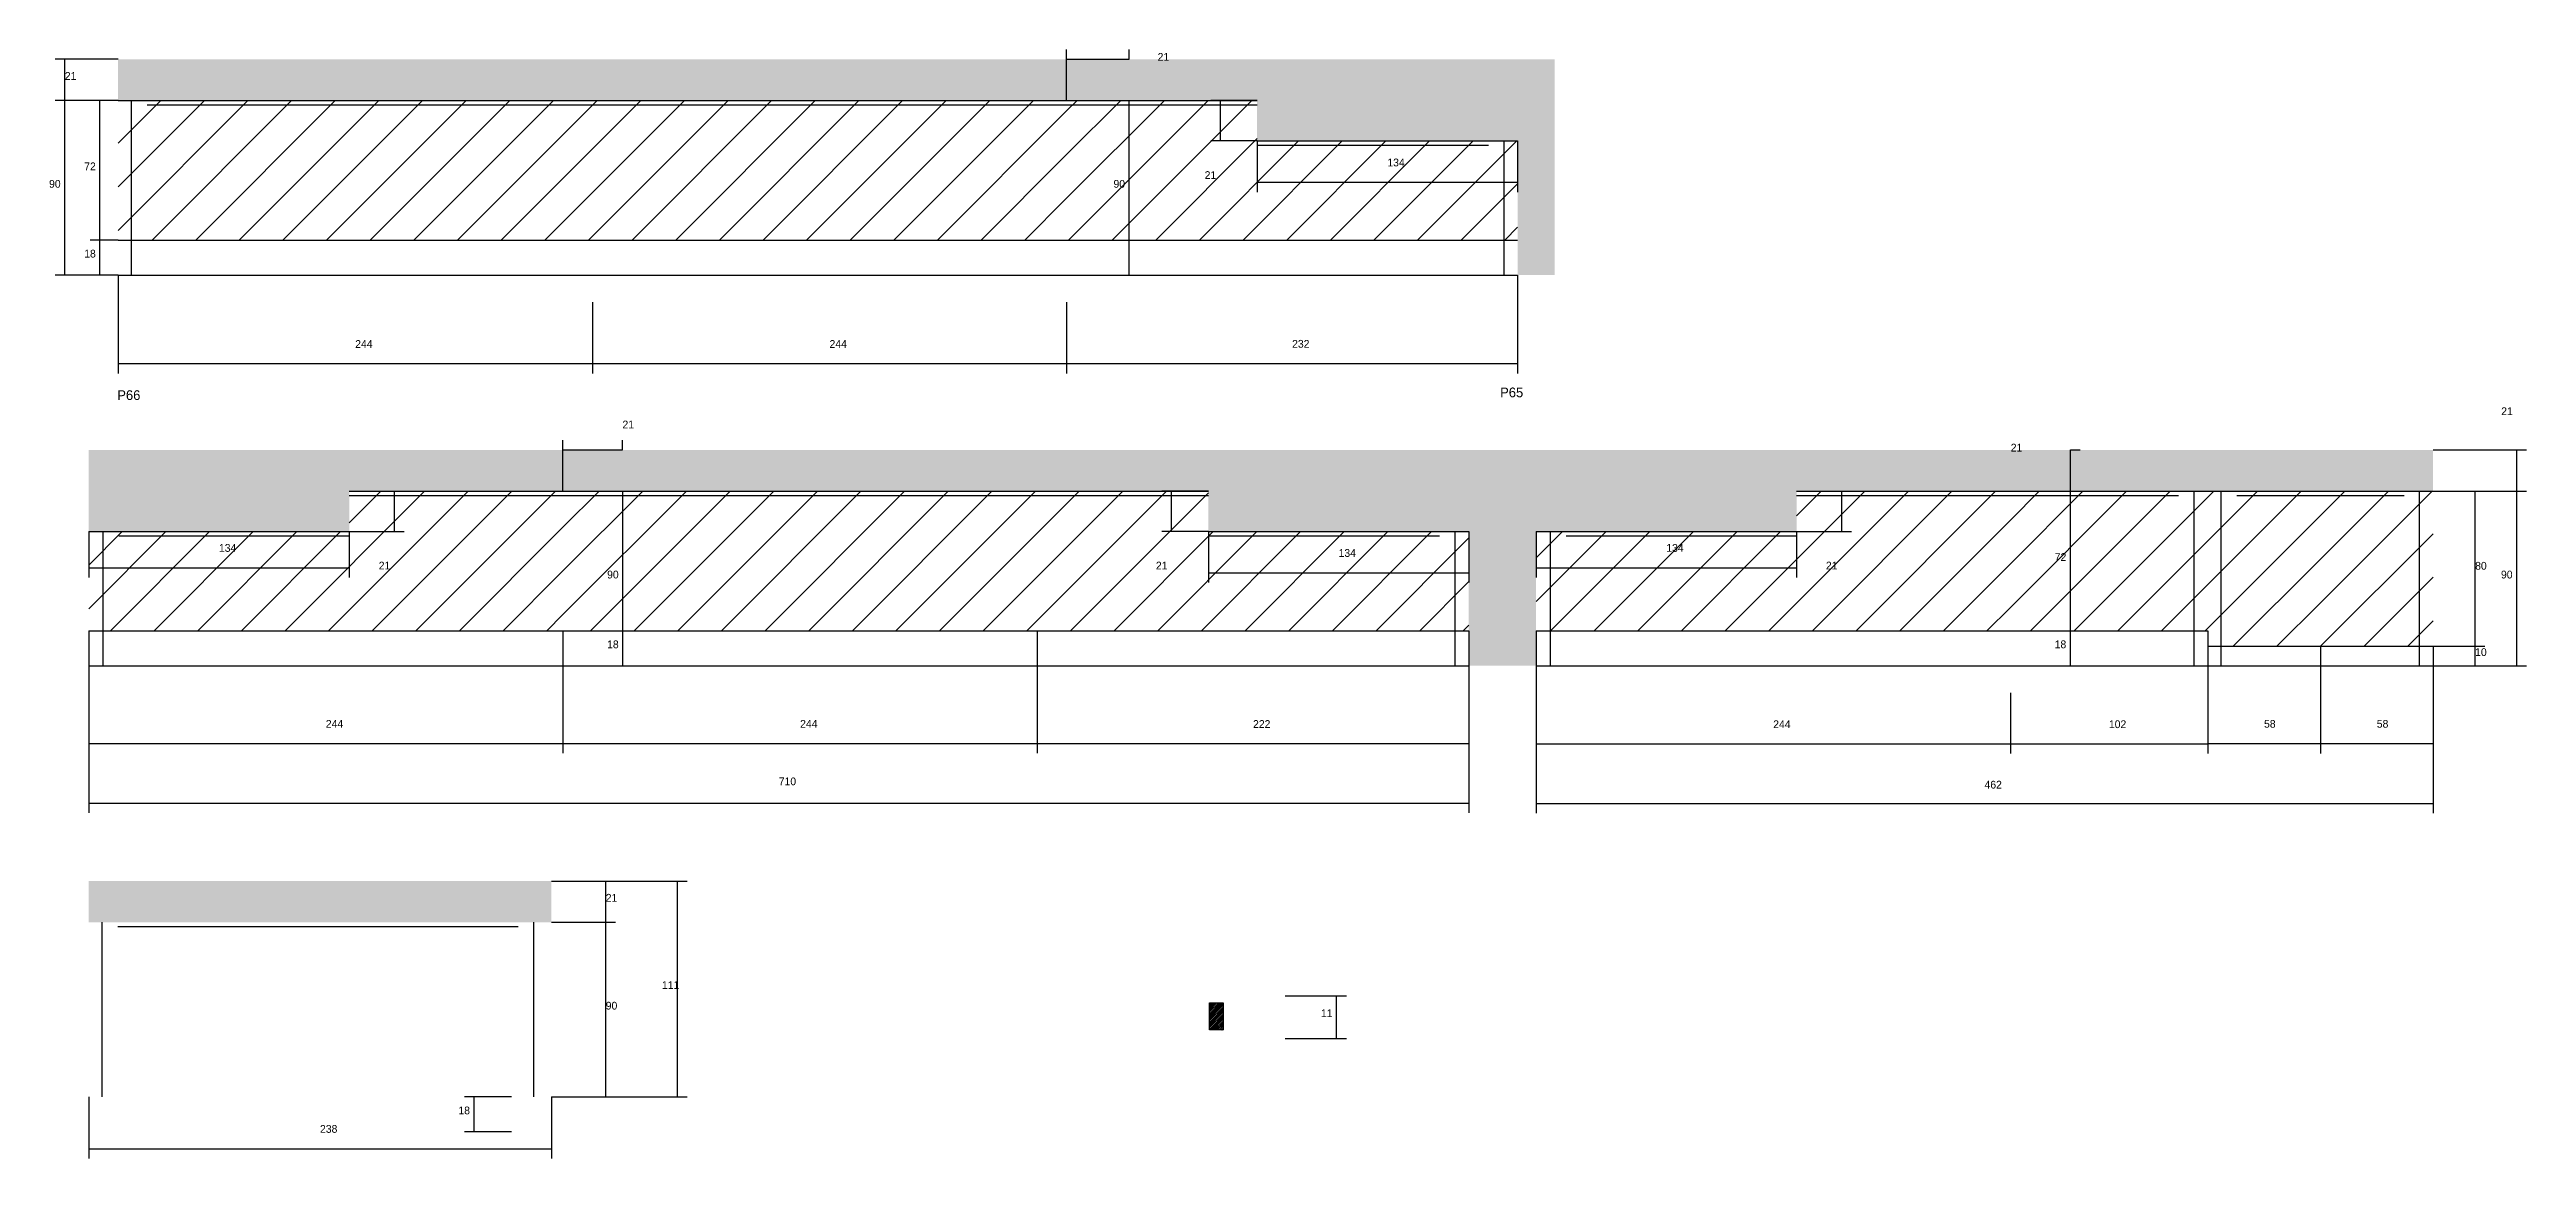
# Model space of a CAD drawing. Header units: metres. Extents: x -21373 to -18637, y 3172 to 3743.
# Drawn here: x -21373 to -20099, y 3172 to 3743 of the extents above; entities that cross this region are included whole.
import ezdxf

# ---------------------------------------------------------------- set-up
doc = ezdxf.new("R2010")
doc.units = ezdxf.units.M
for name, color, linetype in [('COTA', 241, 'Continuous'), ('Hachura', 253, 'Continuous'), ('Madeira', 126, 'Continuous'), ('NOMENCLATURA', 7, 'Continuous'), ('Painéis', 200, 'Continuous'), ('SARR_2.2x7', 40, 'Continuous')]:
    doc.layers.add(name, color=color, linetype=linetype)

msp = doc.modelspace()

# ---------------------------------------------------------------- texts
at = {"layer": 'COTA'}
for s, p in [('21', (-20802.8, 3737.2)), ('21', (-21365, 3727.4)), ('72', (-21355, 3680.9)), ('134', (-20684.6, 3682.9)), ('90', (-21373.1, 3671.9)), ('90', (-20825.5, 3671.9)), ('21', (-20778.6, 3676.4)), ('18', (-21355, 3636)), ('244', (-21215.6, 3589.5)), ('244', (-20971.6, 3589.5)), ('232', (-20733.6, 3589.6)), ('21', (-20111.6, 3554.9)), ('21', (-21078.1, 3548.1)), ('21', (-20363.9, 3536.2)), ('134', (-21285.7, 3484.6)), ('21', (-21203.5, 3475.5)), ('21', (-20803.7, 3475.5)), ('134', (-20709.7, 3482)), ('134', (-20541.1, 3484.6)), ('21', (-20459, 3475.5)), ('72', (-20341.3, 3479.9)), ('80', (-20125, 3475.4)), ('90', (-21086, 3470.9)), ('90', (-20111.7, 3470.9)), ('18', (-21086, 3435)), ('18', (-20341.3, 3435)), ('10', (-20125, 3431)), ('244', (-21230.7, 3394.1)), ('244', (-20986.7, 3394.1)), ('222', (-20753.7, 3394)), ('244', (-20486.1, 3393.9)), ('102', (-20313.4, 3393.9)), ('58', (-20233.6, 3394.1)), ('58', (-20175.6, 3394.1)), ('710', (-20997.7, 3364.5)), ('462', (-20377.4, 3362.8)), ('21', (-21086.7, 3304.6)), ('111', (-21057.8, 3259.7)), ('90', (-21086.7, 3249.1)), ('11', (-20718.8, 3245.2)), ('18', (-21162.5, 3195.2)), ('238', (-21233.7, 3185.7))]:
    msp.add_text(s, height=4, dxfattribs=at).set_placement(p)
at = {"layer": 'NOMENCLATURA'}
for s, p in [('P65', (-20626.6, 3564.1)), ('P66', (-21338, 3562.7))]:
    msp.add_text(s, height=5, dxfattribs=at).set_placement(p)

# ---------------------------------------------------------------- hatches: boundary and pattern name
at = {"layer": 'COTA'}
h = msp.add_hatch(dxfattribs=at)
h.set_pattern_fill('AR-CONC', scale=0.03)
h.paths.add_polyline_path([(-20598.6, 3738), (-21337.6, 3738), (-21337.6, 3738), (-21337.6, 3716.8), (-21337.6, 3716.8), (-20751.6, 3716.8), (-20751.6, 3716.8), (-20751.6, 3696), (-20751.6, 3696), (-20617.6, 3696), (-20617.6, 3696), (-20617.6, 3627), (-20617.6, 3627), (-20598.6, 3627), (-20598.6, 3627), (-20598.6, 3738)])
h = msp.add_hatch(dxfattribs=at)
h.set_pattern_fill('AR-CONC', scale=0.03)
h.paths.add_polyline_path([(-20608.1, 3495), (-20474.1, 3495), (-20474.1, 3515.8), (-20262.6, 3515.8), (-20146.6, 3515.8), (-20146.6, 3537), (-20262.6, 3537), (-21218.7, 3537), (-21352.7, 3537), (-21352.7, 3495), (-21218.7, 3495), (-21218.7, 3515.8), (-20864.7, 3515.8), (-20864.7, 3515.8), (-20776.7, 3515.8), (-20776.7, 3495), (-20642.7, 3495), (-20642.7, 3426), (-20608.1, 3426)])
h = msp.add_hatch(dxfattribs=at)
h.set_pattern_fill('AR-CONC', scale=0.03)
h.paths.add_polyline_path([(-21352.7, 3315.2), (-21352.7, 3294), (-21114.7, 3294), (-21114.7, 3315.2)])
at = {"layer": 'Hachura'}
h = msp.add_hatch(dxfattribs=at)
h.set_pattern_fill('ANSI31', scale=5)
h.paths.add_polyline_path([(-21093.6, 3645), (-21093.6, 3716.8), (-21337.6, 3716.8), (-21337.6, 3645)])
h = msp.add_hatch(dxfattribs=at)
h.set_pattern_fill('ANSI31', scale=5)
h.paths.add_polyline_path([(-20849.6, 3645), (-20849.6, 3716.8), (-21093.6, 3716.8), (-21093.6, 3645)])
h = msp.add_hatch(dxfattribs=at)
h.set_pattern_fill('ANSI31', scale=5)
h.paths.add_polyline_path([(-20751.6, 3645), (-20617.6, 3645), (-20617.6, 3696), (-20751.6, 3696), (-20751.6, 3716.8), (-20849.6, 3716.8), (-20849.6, 3645)])
h = msp.add_hatch(dxfattribs=at)
h.set_pattern_fill('ANSI31', scale=5)
h.paths.add_polyline_path([(-21108.7, 3444), (-21108.7, 3515.8), (-21218.7, 3515.8), (-21218.7, 3495), (-21352.7, 3495), (-21352.7, 3444), (-21218.7, 3444)])
h = msp.add_hatch(dxfattribs=at)
h.set_pattern_fill('ANSI31', scale=5)
h.paths.add_polyline_path([(-20864.7, 3444), (-20864.7, 3515.8), (-21108.7, 3515.8), (-21108.7, 3444)])
h = msp.add_hatch(dxfattribs=at)
h.set_pattern_fill('ANSI31', scale=5)
h.paths.add_polyline_path([(-20642.7, 3444), (-20642.7, 3495), (-20776.7, 3495), (-20776.7, 3515.8), (-20864.7, 3515.8), (-20864.7, 3444)])
h = msp.add_hatch(dxfattribs=at)
h.set_pattern_fill('ANSI31', scale=5)
h.paths.add_polyline_path([(-20364.1, 3515.8), (-20474.1, 3515.8), (-20474.1, 3495), (-20608.1, 3495), (-20608.1, 3444), (-20364.1, 3444)])
h = msp.add_hatch(dxfattribs=at)
h.set_pattern_fill('ANSI31', scale=5)
h.paths.add_polyline_path([(-20262.6, 3444), (-20262.6, 3515.8), (-20364.1, 3515.8), (-20364.1, 3444)])
h = msp.add_hatch(dxfattribs=at)
h.set_pattern_fill('ANSI31', scale=5)
h.paths.add_polyline_path([(-20204.6, 3515.8), (-20262.6, 3515.8), (-20262.6, 3436), (-20204.6, 3436)])
h = msp.add_hatch(dxfattribs=at)
h.set_pattern_fill('ANSI31', scale=5)
h.paths.add_polyline_path([(-20146.6, 3436), (-20146.6, 3515.8), (-20204.6, 3515.8), (-20204.6, 3436)])
at = {"layer": 'Madeira'}
h = msp.add_hatch(dxfattribs=at)
h.set_pattern_fill('ANSI31', scale=0.2)
h.paths.add_polyline_path([(-20776.1, 3238.6), (-20769.1, 3238.6), (-20769.1, 3252.6), (-20776.1, 3252.6)])

# ---------------------------------------------------------------- linework, layer by layer
at = {"layer": 'COTA'}
for p, q in [((-21337.6, 3738), (-21370, 3738)), ((-21365, 3716.8), (-21365, 3738)), ((-20849.6, 3716.8), (-20849.6, 3743)), ((-20849.6, 3738), (-20817.4, 3738)), ((-20817.4, 3738), (-20817.4, 3743)), ((-21337.6, 3716.8), (-21370, 3716.8)), ((-21337.6, 3716.8), (-21370, 3716.8)), ((-21365, 3627), (-21365, 3716.8)), ((-21337.6, 3716.8), (-21352, 3716.8)), ((-21347, 3645), (-21347, 3716.8)), ((-20849.6, 3716.8), (-20812.4, 3716.8)), ((-20817.4, 3627), (-20817.4, 3716.8)), ((-20751.6, 3716.8), (-20775.5, 3716.8)), ((-20770.5, 3696), (-20770.5, 3716.8)), ((-20751.6, 3696), (-20775.5, 3696)), ((-20751.6, 3696), (-20751.6, 3669.7)), ((-20617.6, 3696), (-20617.6, 3669.7)), ((-20751.6, 3674.7), (-20617.6, 3674.7)), ((-21337.6, 3645), (-21352, 3645)), ((-21337.6, 3645), (-21352, 3645)), ((-21347, 3627), (-21347, 3645)), ((-21337.6, 3627), (-21370, 3627)), ((-21337.6, 3627), (-21352, 3627)), ((-21337.6, 3627), (-21337.6, 3576.4)), ((-20849.6, 3627), (-20812.4, 3627)), ((-20617.6, 3627), (-20617.6, 3576.4)), ((-21093.6, 3613), (-21093.6, 3576.4)), ((-21093.6, 3613), (-21093.6, 3576.4)), ((-20849.6, 3613), (-20849.6, 3576.4)), ((-20849.6, 3613), (-20849.6, 3576.4)), ((-21337.6, 3581.4), (-21093.6, 3581.4)), ((-21093.6, 3581.4), (-20849.6, 3581.4)), ((-20849.6, 3581.4), (-20617.6, 3581.4)), ((-21108.7, 3515.8), (-21108.7, 3542)), ((-21108.7, 3537), (-21078.1, 3537)), ((-21078.1, 3537), (-21078.1, 3542)), ((-20333.2, 3515.8), (-20333.2, 3537)), ((-20333.2, 3537), (-20328.2, 3537)), ((-20146.6, 3537), (-20098.6, 3537)), ((-20103.6, 3515.8), (-20103.6, 3537)), ((-21218.7, 3515.8), (-21190.4, 3515.8)), ((-21195.4, 3495), (-21195.4, 3515.8)), ((-21108.7, 3515.8), (-21072.9, 3515.8)), ((-21077.9, 3426), (-21077.9, 3515.8)), ((-20776.7, 3515.8), (-20800.6, 3515.8)), ((-20795.6, 3495), (-20795.6, 3515.8)), ((-20474.1, 3515.8), (-20445.8, 3515.8)), ((-20450.8, 3495), (-20450.8, 3515.8)), ((-20333.2, 3444), (-20333.2, 3515.8)), ((-20333.2, 3515.8), (-20328.2, 3515.8)), ((-20333.2, 3515.8), (-20328.2, 3515.8)), ((-20146.6, 3515.8), (-20120, 3515.8)), ((-20146.6, 3515.8), (-20098.6, 3515.8)), ((-20146.6, 3515.8), (-20098.6, 3515.8)), ((-20125, 3436), (-20125, 3515.8)), ((-20103.6, 3426), (-20103.6, 3515.8)), ((-21352.7, 3495), (-21352.7, 3471.4)), ((-21218.7, 3495), (-21218.7, 3471.4)), ((-21218.7, 3495), (-21190.4, 3495)), ((-20776.7, 3495), (-20800.6, 3495)), ((-20776.7, 3495), (-20776.7, 3468.8)), ((-20642.7, 3495), (-20642.7, 3468.8)), ((-20608.1, 3495), (-20608.1, 3471.4)), ((-20474.1, 3495), (-20474.1, 3471.4)), ((-20474.1, 3495), (-20445.8, 3495)), ((-21352.7, 3476.4), (-21218.7, 3476.4)), ((-20776.7, 3473.8), (-20642.7, 3473.8)), ((-20608.1, 3476.4), (-20474.1, 3476.4)), ((-21352.7, 3444), (-21352.7, 3381)), ((-21108.7, 3444), (-21108.7, 3381)), ((-21108.7, 3444), (-21108.7, 3381)), ((-21077.9, 3426), (-21077.9, 3444)), ((-21077.9, 3444), (-21072.9, 3444)), ((-20864.7, 3444), (-20864.7, 3381)), ((-20864.7, 3444), (-20864.7, 3381)), ((-20642.7, 3444), (-20642.7, 3350.3)), ((-20608.1, 3444), (-20608.1, 3380.8)), ((-20364.1, 3444), (-20328.2, 3444)), ((-20364.1, 3444), (-20328.2, 3444)), ((-20333.2, 3426), (-20333.2, 3444)), ((-20262.6, 3444), (-20262.6, 3380.8)), ((-20262.6, 3436), (-20262.6, 3380.9)), ((-20204.6, 3436), (-20204.6, 3380.9)), ((-20204.6, 3436), (-20204.6, 3380.9)), ((-20146.6, 3436), (-20120, 3436)), ((-20146.6, 3436), (-20146.6, 3380.9)), ((-20146.6, 3436), (-20120, 3436)), ((-20125, 3426), (-20125, 3436)), ((-21352.7, 3426), (-21352.7, 3350.3)), ((-21108.7, 3426), (-21072.9, 3426)), ((-21077.9, 3426), (-21072.9, 3426)), ((-20642.7, 3426), (-20642.7, 3381)), ((-20608.1, 3426), (-20608.1, 3350.2)), ((-20364.1, 3426), (-20328.2, 3426)), ((-20146.6, 3426), (-20120, 3426)), ((-20146.6, 3426), (-20098.6, 3426)), ((-20146.6, 3426), (-20146.6, 3350.2)), ((-20364.1, 3412), (-20364.1, 3380.8)), ((-20364.1, 3412), (-20364.1, 3380.8)), ((-21352.7, 3386), (-21108.7, 3386)), ((-21108.7, 3386), (-20864.7, 3386)), ((-20864.7, 3386), (-20642.7, 3386)), ((-20608.1, 3385.8), (-20364.1, 3385.8)), ((-20364.1, 3385.8), (-20262.6, 3385.8)), ((-20262.6, 3385.9), (-20204.6, 3385.9)), ((-20204.6, 3385.9), (-20146.6, 3385.9)), ((-21352.7, 3355.3), (-20642.7, 3355.3)), ((-20608.1, 3355.2), (-20146.6, 3355.2)), ((-21114.7, 3315.2), (-21081.7, 3315.2)), ((-21114.7, 3315.2), (-21044.8, 3315.2)), ((-21086.7, 3294), (-21086.7, 3315.2)), ((-21049.8, 3204.2), (-21049.8, 3315.2)), ((-21114.7, 3294), (-21081.7, 3294)), ((-21114.7, 3294), (-21081.7, 3294)), ((-21086.7, 3204.2), (-21086.7, 3294)), ((-20737.2, 3256.2), (-20705.7, 3256.2)), ((-20710.7, 3234.2), (-20710.7, 3256.2)), ((-20737.2, 3234.2), (-20705.7, 3234.2)), ((-21352.7, 3204.2), (-21352.7, 3172.5)), ((-21135.2, 3204.2), (-21159.4, 3204.2)), ((-21154.4, 3186.2), (-21154.4, 3204.2)), ((-21114.7, 3204.2), (-21081.7, 3204.2)), ((-21114.7, 3204.2), (-21114.7, 3172.5)), ((-21114.7, 3204.2), (-21044.8, 3204.2)), ((-21135.2, 3186.2), (-21159.4, 3186.2)), ((-21352.7, 3177.5), (-21114.7, 3177.5))]:
    msp.add_line(p, q, dxfattribs=at)
at = {"layer": 'Madeira'}
msp.add_lwpolyline([(-20776.1, 3252.6), (-20769.1, 3252.6), (-20769.1, 3238.6), (-20776.1, 3238.6)], close=True, dxfattribs=at)
at = {"layer": 'Painéis'}
for p, q in [((-21337.6, 3716.8), (-20751.6, 3716.8)), ((-20751.6, 3696), (-20617.6, 3696)), ((-21337.6, 3645), (-20751.6, 3645)), ((-20751.6, 3645), (-20617.6, 3645)), ((-21337.6, 3627), (-20617.6, 3627)), ((-21218.7, 3515.8), (-20864.7, 3515.8)), ((-20864.7, 3515.8), (-20776.7, 3515.8)), ((-20474.1, 3515.8), (-20262.6, 3515.8)), ((-20262.6, 3515.8), (-20146.6, 3515.8)), ((-21352.7, 3495), (-21218.7, 3495)), ((-20776.7, 3495), (-20642.7, 3495)), ((-20608.1, 3495), (-20474.1, 3495)), ((-21352.7, 3444), (-21218.7, 3444)), ((-21218.7, 3444), (-20864.7, 3444)), ((-20864.7, 3444), (-20642.7, 3444)), ((-20608.1, 3444), (-20262.6, 3444)), ((-20262.6, 3436), (-20146.6, 3436)), ((-21352.7, 3426), (-20642.7, 3426)), ((-20608.1, 3426), (-20262.6, 3426)), ((-20262.6, 3426), (-20146.6, 3426))]:
    msp.add_line(p, q, dxfattribs=at)
at = {"layer": 'SARR_2.2x7'}
for p, q in [((-21330.6, 3645), (-21330.6, 3716.8)), ((-21322.6, 3714.6), (-21093.6, 3714.6)), ((-21093.6, 3714.6), (-20849.6, 3714.6)), ((-20849.6, 3714.6), (-20751.6, 3714.6)), ((-20624.6, 3645), (-20624.6, 3696)), ((-20751.6, 3693.8), (-20632.6, 3693.8)), ((-21330.6, 3627), (-21330.6, 3645)), ((-20624.6, 3627), (-20624.6, 3645)), ((-21218.7, 3513.6), (-21108.7, 3513.6)), ((-21108.7, 3513.6), (-20864.7, 3513.6)), ((-20864.7, 3513.6), (-20776.7, 3513.6)), ((-20474.1, 3513.6), (-20364.1, 3513.6)), ((-20364.1, 3513.6), (-20277.6, 3513.6)), ((-20269.6, 3444), (-20269.6, 3515.8)), ((-20255.6, 3436), (-20255.6, 3515.8)), ((-20247.6, 3513.6), (-20204.6, 3513.6)), ((-20204.6, 3513.6), (-20161.6, 3513.6)), ((-20153.6, 3436), (-20153.6, 3515.8)), ((-21345.2, 3444), (-21345.2, 3495)), ((-21337.2, 3492.8), (-21218.7, 3492.8)), ((-20776.7, 3492.8), (-20657.7, 3492.8)), ((-20649.7, 3444), (-20649.7, 3495)), ((-20600.6, 3444), (-20600.6, 3495)), ((-20592.6, 3492.8), (-20474.1, 3492.8)), ((-21345.2, 3426), (-21345.2, 3444)), ((-20649.7, 3426), (-20649.7, 3444)), ((-20600.6, 3426), (-20600.6, 3444)), ((-20269.6, 3426), (-20269.6, 3444)), ((-20255.6, 3426), (-20255.6, 3436)), ((-20153.6, 3426), (-20153.6, 3436)), ((-21345.7, 3204.2), (-21345.7, 3294)), ((-21337.7, 3291.8), (-21131.7, 3291.8)), ((-21123.7, 3204.2), (-21123.7, 3294))]:
    msp.add_line(p, q, dxfattribs=at)

msp.set_redraw_order([(e.dxf.handle, doc.entitydb.next_handle()) for e in msp.query("TEXT MTEXT ATTDEF DIMENSION ARC_DIMENSION")])  # texts and dimensions are drawn at this point

doc.saveas('drawing.dxf')
